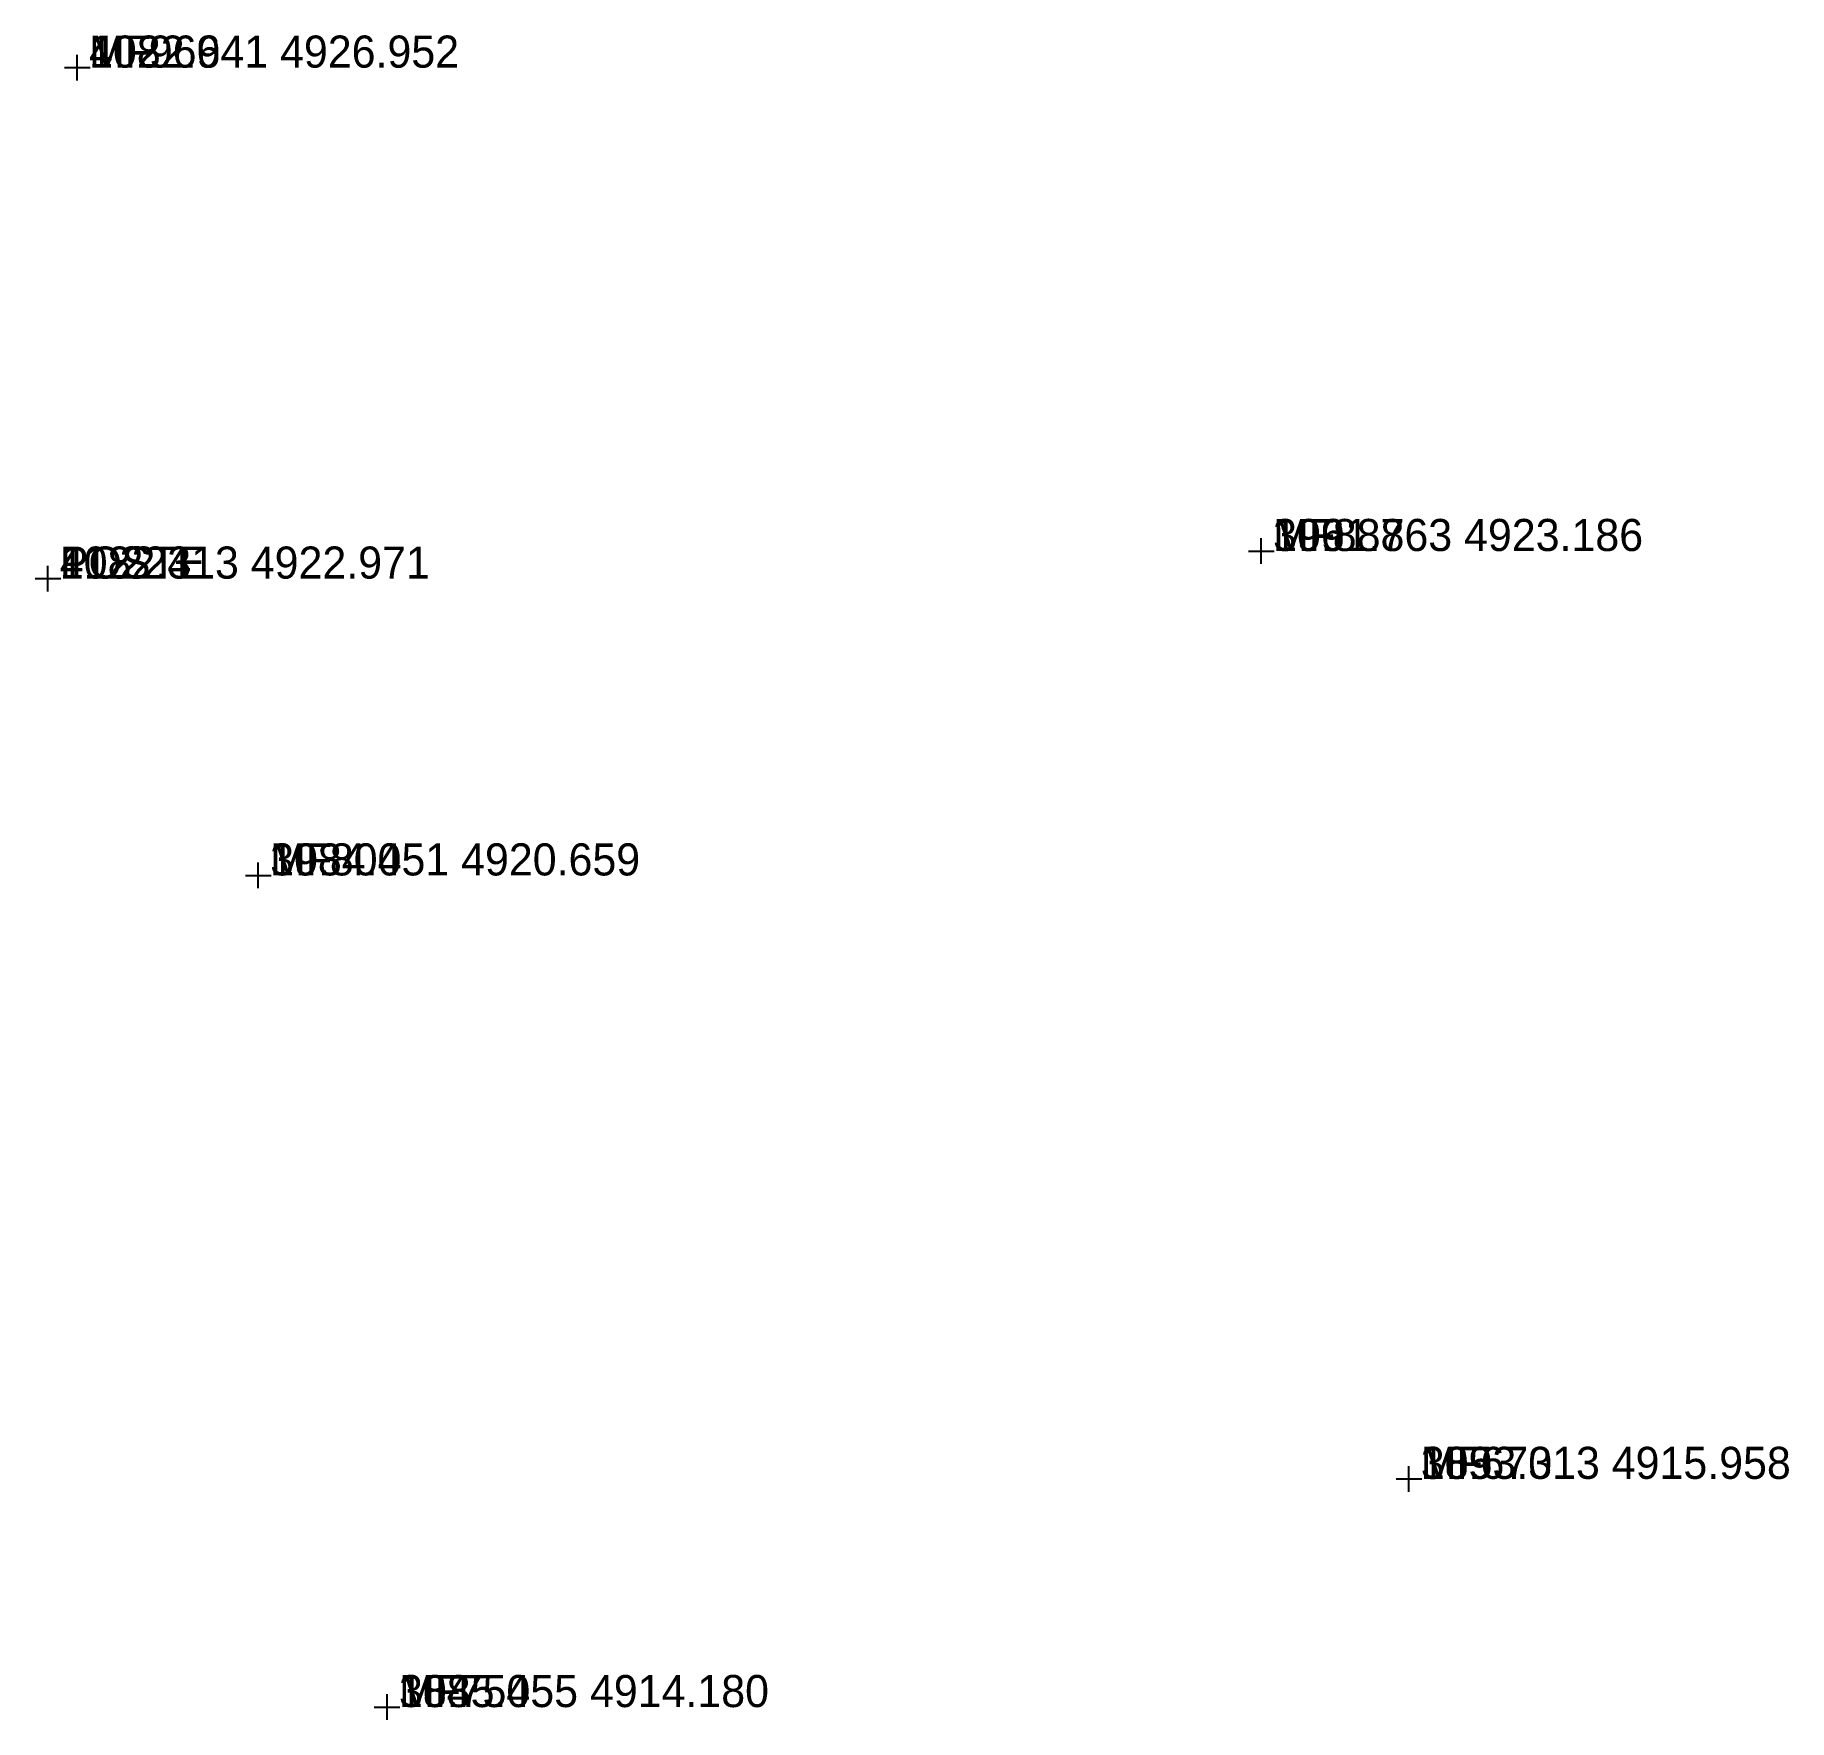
# Model space of a CAD drawing. Extents: x 955 to 1096, y 4914 to 5043.
# Drawn here: x 1082.31 to 1095.97, y 4914.08 to 4927.21 of the extents above; entities that cross this region are included whole.
import ezdxf

# ---------------------------------------------------------------- set-up
doc = ezdxf.new("R2010")
doc.units = 0
doc.linetypes.add('1', pattern=[0])
doc.layers.get('0').update_dxf_attribs({"linetype": '1'})
doc.styles.add('STD', font='txt')

msp = doc.modelspace()

# ---------------------------------------------------------------- texts
at = {"layer": 'CO_ORDS', "color": 3, "style": 'STD'}
for s, p in [(' 1082.641 4926.952', (1082.6408, 4926.9521, 40.969)), (' 1091.863 4923.186', (1091.8627, 4923.1863, 39.887)), (' 1082.413 4922.971', (1082.4129, 4922.9715, 41.2233)), (' 1084.051 4920.659', (1084.0511, 4920.659, 39.8041)), (' 1093.013 4915.958', (1093.013, 4915.9581, 38.6728)), (' 1085.055 4914.180', (1085.0545, 4914.1804, 38.7536))]:
    msp.add_text(s, height=0.25, dxfattribs=at).set_placement(p)
at = {"layer": 'CODE', "color": 3, "style": 'STD'}
for s, p in [(' MF', (1082.6408, 4926.9521, 40.969)), (' MF', (1091.8627, 4923.1863, 39.887)), (' POSTE', (1082.4129, 4922.9715, 41.2233)), (' MF', (1084.0511, 4920.659, 39.8041)), (' MF', (1093.013, 4915.9581, 38.6728)), (' MF', (1085.0545, 4914.1804, 38.7536))]:
    msp.add_text(s, height=0.25, dxfattribs=at).set_placement(p)
at = {"layer": 'HEIGHT', "color": 3, "style": 'STD'}
for s, p in [(' 40.969', (1082.6408, 4926.9521, 40.969)), (' 39.887', (1091.8627, 4923.1863, 39.887)), (' 41.223', (1082.4129, 4922.9715, 41.2233)), (' 39.804', (1084.0511, 4920.659, 39.8041)), (' 38.673', (1093.013, 4915.9581, 38.6728)), (' 38.754', (1085.0545, 4914.1804, 38.7536))]:
    msp.add_text(s, height=0.25, dxfattribs=at).set_placement(p)
at = {"layer": 'PT_ID', "color": 3, "style": 'STD'}
for s, p in [(' 102', (1082.6408, 4926.9521, 40.969)), (' 106', (1091.8627, 4923.1863, 39.887)), (' 112', (1082.4129, 4922.9715, 41.2233)), (' 103', (1084.0511, 4920.659, 39.8041)), (' 105', (1093.013, 4915.9581, 38.6728)), (' 104', (1085.0545, 4914.1804, 38.7536))]:
    msp.add_text(s, height=0.25, dxfattribs=at).set_placement(p)

# ---------------------------------------------------------------- blocks, each defined once
blk = doc.blocks.new('CROSS')
at = {"color": 0}
for p, q in [((-50, 0), (50, 0)), ((0, -50), (0, 50))]:
    blk.add_line(p, q, dxfattribs=at)

# ---------------------------------------------------------------- block references
at = {"layer": 'POINT', "color": 2, "xscale": 0.002, "yscale": 0.002, "zscale": 0.002}
for p in [(1082.6408, 4926.9521, 40.969), (1091.8627, 4923.1863, 39.887), (1082.4129, 4922.9715, 41.2233), (1084.0511, 4920.659, 39.8041), (1093.013, 4915.9581, 38.6728), (1085.0545, 4914.1804, 38.7536)]:
    msp.add_blockref('CROSS', p, dxfattribs=at)

msp.set_redraw_order([(e.dxf.handle, doc.entitydb.next_handle()) for e in msp.query("TEXT MTEXT ATTDEF DIMENSION ARC_DIMENSION")])  # texts and dimensions are drawn at this point

doc.saveas('drawing.dxf')
